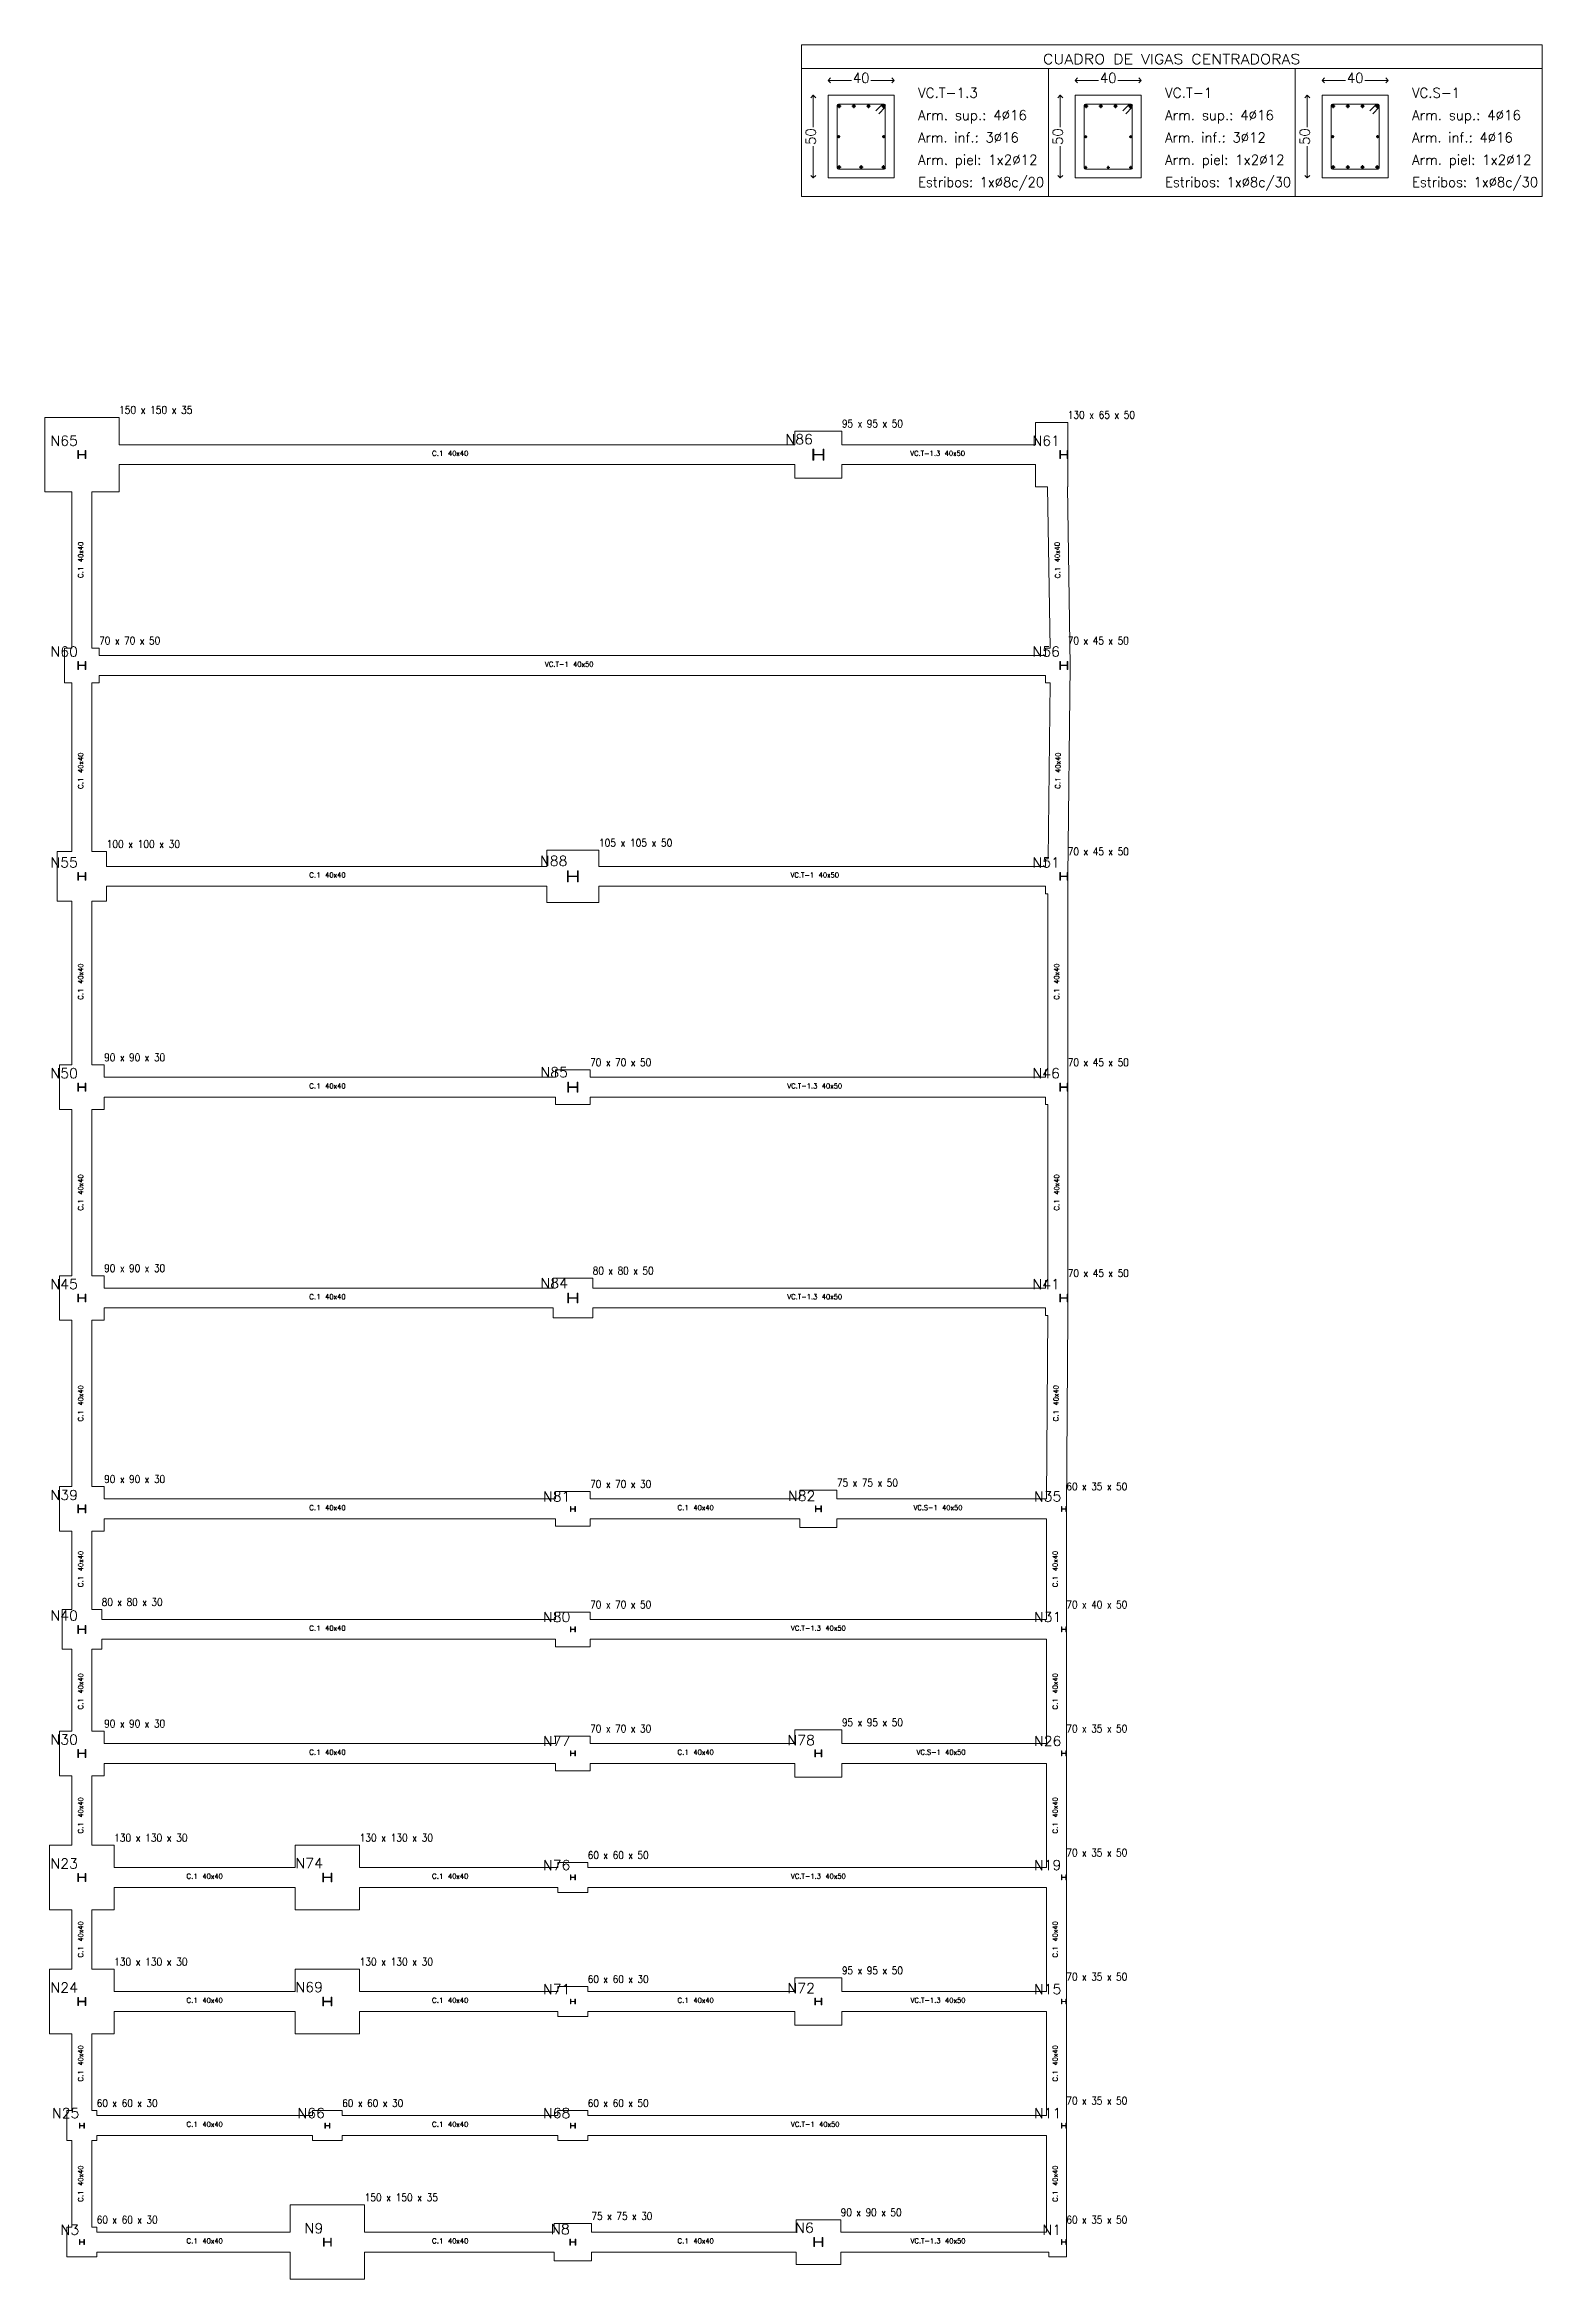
# Model space of a CAD drawing. Header units: millimetres. Extents: x -252 to 259, y -4 to 137.
# Drawn here: x -231.93 to -201.73, y 84.62 to 129.66 of the extents above; entities that cross this region are included whole.
import ezdxf
from ezdxf.enums import TextEntityAlignment as Align

# ---------------------------------------------------------------- set-up
doc = ezdxf.new("R2010")
doc.units = ezdxf.units.MM
for name, color, linetype, lineweight in [('CIM_CUAD_VIG_CEN', 1, 'Continuous', 9), ('PILAR_MET', 4, 'Continuous', 9), ('VGC_BARRAS', 1, 'Continuous', 0), ('VGC_CONTORNO', 3, 'Continuous', 0), ('VGC_COTAS', 2, 'Continuous', 0), ('VGC_ESTRIBOS', 1, 'Continuous', 0), ('VGC_TEXTOS', 2, 'Continuous', 0), ('VIG_CONTORNO', 5, 'Continuous', 9), ('VIG_REF_Y_DIM', 3, 'Continuous', 0), ('ZAP_CONTORNO', 6, 'Continuous', 9), ('ZAP_DIMENSION', 7, 'Continuous', 9)]:
    doc.layers.add(name, color=color, linetype=linetype, lineweight=lineweight)
doc.styles.add('CYPETXT', font='romans__.ttf', dxfattribs={"height": 0.2})

msp = doc.modelspace()

# ---------------------------------------------------------------- texts
at = {"layer": 'CIM_CUAD_VIG_CEN', "style": 'CYPETXT', "width": 0.998124}
msp.add_text('CUADRO DE VIGAS CENTRADORAS', height=0.2, dxfattribs=at).set_placement((-211.803, 129.269), (-206.61, 129.269), align=Align.FIT)
at = {"layer": 'PILAR_MET', "style": 'CYPETXT'}
for s, width, p, p2 in [('N65', 0.924861, (-231.812, 121.577), (-231.26, 121.577)), ('N86', 0.924861, (-216.992, 121.607), (-216.44, 121.607)), ('N61', 0.924861, (-212.012, 121.577), (-211.46, 121.577)), ('N60', 0.924861, (-231.812, 117.327), (-231.26, 117.327)), ('N56', 0.924861, (-212.012, 117.327), (-211.46, 117.327)), ('N55', 0.924861, (-231.812, 113.077), (-231.26, 113.077)), ('N88', 0.924861, (-221.942, 113.107), (-221.39, 113.107)), ('N51', 0.924861, (-212.012, 113.077), (-211.46, 113.077)), ('N50', 0.924861, (-231.812, 108.827), (-231.26, 108.827)), ('N85', 0.924861, (-221.932, 108.847), (-221.38, 108.847)), ('N46', 0.924861, (-212.012, 108.827), (-211.46, 108.827)), ('N45', 0.924861, (-231.812, 104.577), (-231.26, 104.577)), ('N84', 0.924861, (-221.932, 104.597), (-221.38, 104.597)), ('N41', 0.924861, (-212.012, 104.577), (-211.46, 104.577)), ('N39', 0.924861, (-231.812, 100.327), (-231.26, 100.327)), ('N81', 0.924861, (-221.882, 100.297), (-221.33, 100.297)), ('N82', 0.924861, (-216.942, 100.307), (-216.39, 100.307)), ('N35', 0.924861, (-211.982, 100.297), (-211.43, 100.297)), ('N40', 0.924861, (-231.812, 97.897), (-231.26, 97.897)), ('N80', 0.924861, (-221.882, 97.867), (-221.33, 97.867)), ('N31', 0.924861, (-211.982, 97.867), (-211.43, 97.867)), ('N30', 0.924861, (-231.812, 95.397), (-231.26, 95.397)), ('N77', 0.924861, (-221.882, 95.367), (-221.33, 95.367)), ('N78', 0.924861, (-216.952, 95.387), (-216.4, 95.387)), ('N26', 0.924861, (-211.982, 95.367), (-211.43, 95.367)), ('N23', 0.924861, (-231.812, 92.897), (-231.26, 92.897)), ('N74', 0.924861, (-226.872, 92.907), (-226.32, 92.907)), ('N76', 0.924861, (-221.882, 92.867), (-221.33, 92.867)), ('N19', 0.924861, (-211.982, 92.867), (-211.43, 92.867)), ('N24', 0.924861, (-231.812, 90.397), (-231.26, 90.397)), ('N69', 0.924861, (-226.872, 90.407), (-226.32, 90.407)), ('N71', 0.924861, (-221.882, 90.367), (-221.33, 90.367)), ('N72', 0.924861, (-216.952, 90.387), (-216.4, 90.387)), ('N15', 0.924861, (-211.982, 90.367), (-211.43, 90.367)), ('N25', 0.924861, (-231.782, 87.867), (-231.23, 87.867)), ('N66', 0.924861, (-226.832, 87.867), (-226.28, 87.867)), ('N68', 0.924861, (-221.882, 87.867), (-221.33, 87.867)), ('N11', 0.924861, (-211.982, 87.867), (-211.43, 87.867)), ('N3', 0.950013, (-231.614, 85.517), (-231.23, 85.517)), ('N9', 0.950013, (-226.694, 85.547), (-226.31, 85.547)), ('N8', 0.950013, (-221.724, 85.527), (-221.34, 85.527)), ('N6', 0.950013, (-216.804, 85.557), (-216.42, 85.557)), ('N1', 0.950013, (-211.814, 85.517), (-211.43, 85.517))]:
    msp.add_text(s, height=0.2, dxfattribs=dict(at, width=width)).set_placement(p, p2, align=Align.FIT)
at = {"layer": 'VGC_COTAS', "style": 'CYPETXT', "width": 0.872087}
for p, p2 in [((-215.634, 128.889), (-215.298, 128.889)), ((-210.654, 128.889), (-210.318, 128.889)), ((-205.674, 128.889), (-205.338, 128.889))]:
    msp.add_text('40', height=0.2, dxfattribs=at).set_placement(p, p2, align=Align.FIT)
for p, p2 in [((-216.383, 127.638), (-216.383, 127.974)), ((-211.403, 127.638), (-211.403, 127.974)), ((-206.423, 127.638), (-206.423, 127.974))]:
    msp.add_text('50', height=0.2, rotation=90, dxfattribs=at).set_placement(p, p2, align=Align.FIT)
at = {"layer": 'VGC_TEXTOS', "style": 'CYPETXT'}
for s, width, p, p2 in [('VC.T-1.3', 0.861267, (-214.32, 128.589), (-213.114, 128.589)), ('VC.T-1', 0.860182, (-209.34, 128.589), (-208.386, 128.589)), ('VC.S-1', 0.845071, (-204.36, 128.589), (-203.391, 128.589)), ('Arm. sup.: 4%%c16', 0.851284, (-214.32, 128.139), (-212.124, 128.139)), ('Arm. sup.: 4%%c16', 0.851284, (-209.34, 128.139), (-207.144, 128.139)), ('Arm. sup.: 4%%c16', 0.851284, (-204.36, 128.139), (-202.164, 128.139)), ('Arm. inf.: 3%%c16', 0.836178, (-214.32, 127.689), (-212.289, 127.689)), ('Arm. inf.: 3%%c12', 0.836178, (-209.34, 127.689), (-207.309, 127.689)), ('Arm. inf.: 4%%c16', 0.836178, (-204.36, 127.689), (-202.329, 127.689)), ('Arm. piel: 1x2%%c12', 0.85319, (-214.32, 127.239), (-211.911, 127.239)), ('Estribos: 1x%%c8c/20', 0.845075, (-214.32, 126.789), (-211.779, 126.789)), ('Arm. piel: 1x2%%c12', 0.85319, (-209.34, 127.239), (-206.931, 127.239)), ('Estribos: 1x%%c8c/30', 0.845075, (-209.34, 126.789), (-206.799, 126.789)), ('Arm. piel: 1x2%%c12', 0.85319, (-204.36, 127.239), (-201.951, 127.239)), ('Estribos: 1x%%c8c/30', 0.845075, (-204.36, 126.789), (-201.819, 126.789))]:
    msp.add_text(s, height=0.2, dxfattribs=dict(at, width=width)).set_placement(p, p2, align=Align.FIT)
at = {"layer": 'VIG_REF_Y_DIM', "style": 'CYPETXT'}
for s, width, p, p2 in [('C.1', 0.881336, (-224.122, 121.372), (-223.888, 121.372)), ('40x40', 0.875979, (-223.798, 121.372), (-223.388, 121.372)), ('VC.T-1.3', 0.861267, (-214.476, 121.372), (-213.873, 121.372)), ('40x50', 0.875979, (-213.783, 121.372), (-213.374, 121.372)), ('VC.T-1', 0.860182, (-221.841, 117.122), (-221.364, 117.122)), ('40x50', 0.875979, (-221.274, 117.122), (-220.864, 117.122)), ('C.1', 0.881336, (-226.597, 112.872), (-226.363, 112.872)), ('40x40', 0.875979, (-226.273, 112.872), (-225.863, 112.872)), ('VC.T-1', 0.860182, (-216.891, 112.872), (-216.414, 112.872)), ('40x50', 0.875979, (-216.324, 112.872), (-215.914, 112.872)), ('C.1', 0.881336, (-226.597, 108.622), (-226.363, 108.622)), ('40x40', 0.875979, (-226.273, 108.622), (-225.863, 108.622)), ('VC.T-1.3', 0.861267, (-216.954, 108.622), (-216.351, 108.622)), ('40x50', 0.875979, (-216.261, 108.622), (-215.851, 108.622)), ('C.1', 0.881336, (-226.597, 104.372), (-226.363, 104.372)), ('40x40', 0.875979, (-226.273, 104.372), (-225.863, 104.372)), ('VC.T-1.3', 0.861267, (-216.954, 104.372), (-216.351, 104.372)), ('40x50', 0.875979, (-216.261, 104.372), (-215.851, 104.372)), ('C.1', 0.881336, (-226.597, 100.122), (-226.363, 100.122)), ('40x40', 0.875979, (-226.273, 100.122), (-225.863, 100.122)), ('C.1', 0.881336, (-219.172, 100.122), (-218.938, 100.122)), ('40x40', 0.875979, (-218.848, 100.122), (-218.438, 100.122)), ('VC.S-1', 0.845071, (-214.409, 100.122), (-213.925, 100.122)), ('40x50', 0.875979, (-213.835, 100.122), (-213.425, 100.122)), ('C.1', 0.881336, (-226.597, 97.692), (-226.363, 97.692)), ('40x40', 0.875979, (-226.273, 97.692), (-225.863, 97.692)), ('VC.T-1.3', 0.861267, (-216.881, 97.692), (-216.278, 97.692)), ('40x50', 0.875979, (-216.188, 97.692), (-215.779, 97.692)), ('C.1', 0.881336, (-226.597, 95.192), (-226.363, 95.192)), ('40x40', 0.875979, (-226.273, 95.192), (-225.863, 95.192)), ('C.1', 0.881336, (-219.172, 95.192), (-218.938, 95.192)), ('40x40', 0.875979, (-218.848, 95.192), (-218.438, 95.192)), ('VC.S-1', 0.845071, (-214.347, 95.192), (-213.862, 95.192)), ('40x50', 0.875979, (-213.772, 95.192), (-213.363, 95.192)), ('C.1', 0.881336, (-229.072, 92.692), (-228.838, 92.692)), ('40x40', 0.875979, (-228.748, 92.692), (-228.338, 92.692)), ('C.1', 0.881336, (-224.122, 92.692), (-223.888, 92.692)), ('40x40', 0.875979, (-223.798, 92.692), (-223.388, 92.692)), ('VC.T-1.3', 0.861267, (-216.881, 92.692), (-216.278, 92.692)), ('40x50', 0.875979, (-216.188, 92.692), (-215.779, 92.692)), ('C.1', 0.881336, (-229.072, 90.192), (-228.838, 90.192)), ('40x40', 0.875979, (-228.748, 90.192), (-228.338, 90.192)), ('C.1', 0.881336, (-224.122, 90.192), (-223.888, 90.192)), ('40x40', 0.875979, (-223.798, 90.192), (-223.388, 90.192)), ('C.1', 0.881336, (-219.172, 90.192), (-218.938, 90.192)), ('40x40', 0.875979, (-218.848, 90.192), (-218.438, 90.192)), ('VC.T-1.3', 0.861267, (-214.469, 90.192), (-213.866, 90.192)), ('40x50', 0.875979, (-213.776, 90.192), (-213.366, 90.192)), ('C.1', 0.881336, (-229.072, 87.692), (-228.838, 87.692)), ('40x40', 0.875979, (-228.748, 87.692), (-228.338, 87.692)), ('C.1', 0.881336, (-224.122, 87.692), (-223.888, 87.692)), ('40x40', 0.875979, (-223.798, 87.692), (-223.388, 87.692)), ('VC.T-1', 0.860182, (-216.881, 87.692), (-216.404, 87.692)), ('40x50', 0.875979, (-216.314, 87.692), (-215.904, 87.692)), ('C.1', 0.881336, (-229.072, 85.342), (-228.838, 85.342)), ('40x40', 0.875979, (-228.748, 85.342), (-228.338, 85.342)), ('C.1', 0.881336, (-224.122, 85.342), (-223.888, 85.342)), ('40x40', 0.875979, (-223.798, 85.342), (-223.388, 85.342)), ('C.1', 0.881336, (-219.172, 85.342), (-218.938, 85.342)), ('40x40', 0.875979, (-218.848, 85.342), (-218.438, 85.342)), ('VC.T-1.3', 0.861267, (-214.469, 85.342), (-213.866, 85.342)), ('40x50', 0.875979, (-213.776, 85.342), (-213.366, 85.342))]:
    msp.add_text(s, height=0.1, dxfattribs=dict(at, width=width)).set_placement(p, p2, align=Align.FIT)
for s, rotation, width, p, p2 in [('40x40', 90, 0.875979, (-231.155, 119.23), (-231.155, 119.639)), ('40x40', 90.9443, 0.875979, (-211.459, 119.227), (-211.466, 119.636)), ('C.1', 90, 0.881336, (-231.155, 118.906), (-231.155, 119.14)), ('C.1', 90.9443, 0.881336, (-211.454, 118.903), (-211.458, 119.137)), ('40x40', 90, 0.875979, (-231.155, 114.98), (-231.155, 115.389)), ('40x40', 89.3268, 0.875979, (-211.45, 114.982), (-211.445, 115.391)), ('C.1', 90, 0.881336, (-231.155, 114.656), (-231.155, 114.89)), ('C.1', 89.3268, 0.881336, (-211.454, 114.658), (-211.451, 114.892)), ('40x40', 90, 0.875979, (-231.155, 110.73), (-231.155, 111.139)), ('40x40', 90, 0.875979, (-211.475, 110.73), (-211.475, 111.139)), ('C.1', 90, 0.881336, (-231.155, 110.406), (-231.155, 110.64)), ('C.1', 90, 0.881336, (-211.475, 110.406), (-211.475, 110.64)), ('40x40', 90, 0.875979, (-231.155, 106.48), (-231.155, 106.889)), ('40x40', 90, 0.875979, (-211.475, 106.48), (-211.475, 106.889)), ('C.1', 90, 0.881336, (-231.155, 106.156), (-231.155, 106.39)), ('C.1', 90, 0.881336, (-211.475, 106.156), (-211.475, 106.39)), ('40x40', 90, 0.875979, (-231.155, 102.23), (-231.155, 102.639)), ('40x40', 89.5961, 0.875979, (-211.49, 102.231), (-211.487, 102.64)), ('C.1', 90, 0.881336, (-231.155, 101.906), (-231.155, 102.14)), ('C.1', 89.5961, 0.881336, (-211.492, 101.907), (-211.491, 102.141)), ('40x40', 90, 0.875979, (-231.155, 98.89), (-231.155, 99.299)), ('40x40', 90, 0.875979, (-211.505, 98.89), (-211.505, 99.299)), ('C.1', 90, 0.881336, (-231.155, 98.566), (-231.155, 98.8)), ('C.1', 90, 0.881336, (-211.505, 98.566), (-211.505, 98.8)), ('40x40', 90, 0.875979, (-231.155, 96.425), (-231.155, 96.834)), ('40x40', 90, 0.875979, (-211.505, 96.425), (-211.505, 96.834)), ('C.1', 90, 0.881336, (-231.155, 96.101), (-231.155, 96.335)), ('C.1', 90, 0.881336, (-211.505, 96.101), (-211.505, 96.335)), ('40x40', 90, 0.875979, (-231.155, 93.925), (-231.155, 94.334)), ('40x40', 90, 0.875979, (-211.505, 93.925), (-211.505, 94.334)), ('C.1', 90, 0.881336, (-231.155, 93.601), (-231.155, 93.835)), ('C.1', 90, 0.881336, (-211.505, 93.601), (-211.505, 93.835)), ('40x40', 90, 0.875979, (-231.155, 91.425), (-231.155, 91.834)), ('40x40', 90, 0.875979, (-211.505, 91.425), (-211.505, 91.834)), ('C.1', 90, 0.881336, (-231.155, 91.101), (-231.155, 91.335)), ('C.1', 90, 0.881336, (-211.505, 91.101), (-211.505, 91.335)), ('40x40', 90, 0.875979, (-231.155, 88.925), (-231.155, 89.334)), ('40x40', 90, 0.875979, (-211.505, 88.925), (-211.505, 89.334)), ('C.1', 90, 0.881336, (-231.155, 88.601), (-231.155, 88.835)), ('C.1', 90, 0.881336, (-211.505, 88.601), (-211.505, 88.835)), ('40x40', 90, 0.875979, (-231.155, 86.5), (-231.155, 86.909)), ('40x40', 90, 0.875979, (-211.505, 86.5), (-211.505, 86.909)), ('C.1', 90, 0.881336, (-231.155, 86.176), (-231.155, 86.41)), ('C.1', 90, 0.881336, (-211.505, 86.176), (-211.505, 86.41))]:
    msp.add_text(s, height=0.1, rotation=rotation, dxfattribs=dict(at, width=width)).set_placement(p, p2, align=Align.FIT)
at = {"layer": 'ZAP_DIMENSION', "style": 'CYPETXT'}
for s, width, p, p2 in [('150 x 150 x 35', 0.721007, (-230.43, 122.221), (-228.949, 122.221)), ('95 x 95 x 50', 0.698808, (-215.855, 121.946), (-214.626, 121.946)), ('130 x 65 x 50', 0.710768, (-211.3, 122.121), (-209.945, 122.121)), ('70 x 70 x 50', 0.698808, (-230.83, 117.571), (-229.601, 117.571)), ('70 x 45 x 50', 0.698808, (-211.3, 117.571), (-210.071, 117.571)), ('100 x 100 x 30', 0.721007, (-230.68, 113.471), (-229.199, 113.471)), ('105 x 105 x 50', 0.721007, (-220.755, 113.496), (-219.274, 113.496)), ('70 x 45 x 50', 0.698808, (-211.3, 113.321), (-210.071, 113.321)), ('90 x 90 x 30', 0.698808, (-230.73, 109.171), (-229.501, 109.171)), ('70 x 70 x 50', 0.698808, (-220.93, 109.071), (-219.701, 109.071)), ('70 x 45 x 50', 0.698808, (-211.3, 109.071), (-210.071, 109.071)), ('90 x 90 x 30', 0.698808, (-230.73, 104.921), (-229.501, 104.921)), ('80 x 80 x 50', 0.698808, (-220.88, 104.871), (-219.651, 104.871)), ('70 x 45 x 50', 0.698808, (-211.3, 104.821), (-210.071, 104.821)), ('90 x 90 x 30', 0.698808, (-230.73, 100.671), (-229.501, 100.671)), ('70 x 70 x 30', 0.698808, (-220.93, 100.571), (-219.701, 100.571)), ('75 x 75 x 50', 0.698808, (-215.955, 100.596), (-214.726, 100.596)), ('60 x 35 x 50', 0.698808, (-211.33, 100.521), (-210.101, 100.521)), ('80 x 80 x 30', 0.698808, (-230.78, 98.191), (-229.551, 98.191)), ('70 x 70 x 50', 0.698808, (-220.93, 98.141), (-219.701, 98.141)), ('70 x 40 x 50', 0.698808, (-211.33, 98.141), (-210.101, 98.141)), ('90 x 90 x 30', 0.698808, (-230.73, 95.741), (-229.501, 95.741)), ('70 x 70 x 30', 0.698808, (-220.93, 95.641), (-219.701, 95.641)), ('95 x 95 x 50', 0.698808, (-215.855, 95.766), (-214.626, 95.766)), ('70 x 35 x 50', 0.698808, (-211.33, 95.641), (-210.101, 95.641)), ('130 x 130 x 30', 0.721007, (-230.53, 93.441), (-229.049, 93.441)), ('130 x 130 x 30', 0.721007, (-225.58, 93.441), (-224.099, 93.441)), ('60 x 60 x 50', 0.698808, (-220.98, 93.091), (-219.751, 93.091)), ('70 x 35 x 50', 0.698808, (-211.33, 93.141), (-210.101, 93.141)), ('130 x 130 x 30', 0.721007, (-230.53, 90.941), (-229.049, 90.941)), ('130 x 130 x 30', 0.721007, (-225.58, 90.941), (-224.099, 90.941)), ('60 x 60 x 30', 0.698808, (-220.98, 90.591), (-219.751, 90.591)), ('95 x 95 x 50', 0.698808, (-215.855, 90.766), (-214.626, 90.766)), ('70 x 35 x 50', 0.698808, (-211.33, 90.641), (-210.101, 90.641)), ('70 x 35 x 50', 0.698808, (-211.33, 88.141), (-210.101, 88.141)), ('60 x 60 x 30', 0.698808, (-230.88, 88.091), (-229.651, 88.091)), ('60 x 60 x 30', 0.698808, (-225.93, 88.091), (-224.701, 88.091)), ('60 x 60 x 50', 0.698808, (-220.98, 88.091), (-219.751, 88.091)), ('150 x 150 x 35', 0.721007, (-225.48, 86.191), (-223.999, 86.191)), ('90 x 90 x 50', 0.698808, (-215.88, 85.891), (-214.651, 85.891)), ('60 x 60 x 30', 0.698808, (-230.88, 85.741), (-229.651, 85.741)), ('75 x 75 x 30', 0.698808, (-220.905, 85.816), (-219.676, 85.816)), ('60 x 35 x 50', 0.698808, (-211.33, 85.741), (-210.101, 85.741))]:
    msp.add_text(s, height=0.15333, dxfattribs=dict(at, width=width)).set_placement(p, p2, align=Align.FIT)

# ---------------------------------------------------------------- hatches: boundary and pattern name
at = {"layer": 'VGC_BARRAS'}
h = msp.add_hatch(color=256, dxfattribs=at)
edge = h.paths.add_edge_path(flags=0)
edge.add_arc((-215.913, 128.419), 0.0267, 0, 360)
h = msp.add_hatch(color=256, dxfattribs=at)
edge = h.paths.add_edge_path(flags=0)
edge.add_arc((-215.615, 128.419), 0.0267, 0, 360)
h = msp.add_hatch(color=256, dxfattribs=at)
edge = h.paths.add_edge_path(flags=0)
edge.add_arc((-215.317, 128.419), 0.0267, 0, 360)
h = msp.add_hatch(color=256, dxfattribs=at)
edge = h.paths.add_edge_path(flags=0)
edge.add_arc((-215.02, 128.419), 0.0267, 0, 360)
h = msp.add_hatch(color=256, dxfattribs=at)
edge = h.paths.add_edge_path(flags=0)
edge.add_arc((-210.933, 128.419), 0.0267, 0, 360)
h = msp.add_hatch(color=256, dxfattribs=at)
edge = h.paths.add_edge_path(flags=0)
edge.add_arc((-210.635, 128.419), 0.0267, 0, 360)
h = msp.add_hatch(color=256, dxfattribs=at)
edge = h.paths.add_edge_path(flags=0)
edge.add_arc((-210.337, 128.419), 0.0267, 0, 360)
h = msp.add_hatch(color=256, dxfattribs=at)
edge = h.paths.add_edge_path(flags=0)
edge.add_arc((-210.04, 128.419), 0.0267, 0, 360)
h = msp.add_hatch(color=256, dxfattribs=at)
edge = h.paths.add_edge_path(flags=0)
edge.add_arc((-205.953, 128.419), 0.0267, 0, 360)
h = msp.add_hatch(color=256, dxfattribs=at)
edge = h.paths.add_edge_path(flags=0)
edge.add_arc((-205.655, 128.419), 0.0267, 0, 360)
h = msp.add_hatch(color=256, dxfattribs=at)
edge = h.paths.add_edge_path(flags=0)
edge.add_arc((-205.357, 128.419), 0.0267, 0, 360)
h = msp.add_hatch(color=256, dxfattribs=at)
edge = h.paths.add_edge_path(flags=0)
edge.add_arc((-205.06, 128.419), 0.0267, 0, 360)
h = msp.add_hatch(color=256, dxfattribs=at)
edge = h.paths.add_edge_path(flags=0)
edge.add_arc((-215.92, 127.806), 0.02, 0, 360)
h = msp.add_hatch(color=256, dxfattribs=at)
edge = h.paths.add_edge_path(flags=0)
edge.add_arc((-215.013, 127.806), 0.02, 0, 360)
h = msp.add_hatch(color=256, dxfattribs=at)
edge = h.paths.add_edge_path(flags=0)
edge.add_arc((-210.94, 127.803), 0.02, 0, 360)
h = msp.add_hatch(color=256, dxfattribs=at)
edge = h.paths.add_edge_path(flags=0)
edge.add_arc((-210.033, 127.803), 0.02, 0, 360)
h = msp.add_hatch(color=256, dxfattribs=at)
edge = h.paths.add_edge_path(flags=0)
edge.add_arc((-205.96, 127.806), 0.02, 0, 360)
h = msp.add_hatch(color=256, dxfattribs=at)
edge = h.paths.add_edge_path(flags=0)
edge.add_arc((-205.053, 127.806), 0.02, 0, 360)
h = msp.add_hatch(color=256, dxfattribs=at)
edge = h.paths.add_edge_path(flags=0)
edge.add_arc((-215.913, 127.193), 0.0267, 0, 360)
h = msp.add_hatch(color=256, dxfattribs=at)
edge = h.paths.add_edge_path(flags=0)
edge.add_arc((-215.466, 127.193), 0.0267, 0, 360)
h = msp.add_hatch(color=256, dxfattribs=at)
edge = h.paths.add_edge_path(flags=0)
edge.add_arc((-215.02, 127.193), 0.0267, 0, 360)
h = msp.add_hatch(color=256, dxfattribs=at)
edge = h.paths.add_edge_path(flags=0)
edge.add_arc((-210.94, 127.186), 0.02, 0, 360)
h = msp.add_hatch(color=256, dxfattribs=at)
edge = h.paths.add_edge_path(flags=0)
edge.add_arc((-210.486, 127.186), 0.02, 0, 360)
h = msp.add_hatch(color=256, dxfattribs=at)
edge = h.paths.add_edge_path(flags=0)
edge.add_arc((-210.033, 127.186), 0.02, 0, 360)
h = msp.add_hatch(color=256, dxfattribs=at)
edge = h.paths.add_edge_path(flags=0)
edge.add_arc((-205.953, 127.193), 0.0267, 0, 360)
h = msp.add_hatch(color=256, dxfattribs=at)
edge = h.paths.add_edge_path(flags=0)
edge.add_arc((-205.655, 127.193), 0.0267, 0, 360)
h = msp.add_hatch(color=256, dxfattribs=at)
edge = h.paths.add_edge_path(flags=0)
edge.add_arc((-205.357, 127.193), 0.0267, 0, 360)
h = msp.add_hatch(color=256, dxfattribs=at)
edge = h.paths.add_edge_path(flags=0)
edge.add_arc((-205.06, 127.193), 0.0267, 0, 360)

# ---------------------------------------------------------------- linework, layer by layer
at = {"layer": 'PILAR_MET'}
for points in [[(-231.1, 121.317), (-231.1, 121.477), (-231.113, 121.477), (-231.113, 121.401), (-231.247, 121.401), (-231.247, 121.477), (-231.26, 121.477), (-231.26, 121.317), (-231.247, 121.317), (-231.247, 121.393), (-231.113, 121.393), (-231.113, 121.317), (-231.1, 121.317)], [(-216.22, 121.287), (-216.22, 121.507), (-216.236, 121.507), (-216.236, 121.402), (-216.424, 121.402), (-216.424, 121.507), (-216.44, 121.507), (-216.44, 121.287), (-216.424, 121.287), (-216.424, 121.393), (-216.236, 121.393), (-216.236, 121.287), (-216.22, 121.287)], [(-211.3, 121.317), (-211.3, 121.477), (-211.313, 121.477), (-211.313, 121.401), (-211.447, 121.401), (-211.447, 121.477), (-211.46, 121.477), (-211.46, 121.317), (-211.447, 121.317), (-211.447, 121.393), (-211.313, 121.393), (-211.313, 121.317), (-211.3, 121.317)], [(-231.1, 117.067), (-231.1, 117.227), (-231.113, 117.227), (-231.113, 117.151), (-231.247, 117.151), (-231.247, 117.227), (-231.26, 117.227), (-231.26, 117.067), (-231.247, 117.067), (-231.247, 117.143), (-231.113, 117.143), (-231.113, 117.067), (-231.1, 117.067)], [(-211.3, 117.067), (-211.3, 117.227), (-211.313, 117.227), (-211.313, 117.151), (-211.447, 117.151), (-211.447, 117.227), (-211.46, 117.227), (-211.46, 117.067), (-211.447, 117.067), (-211.447, 117.143), (-211.313, 117.143), (-211.313, 117.067), (-211.3, 117.067)], [(-231.1, 112.817), (-231.1, 112.977), (-231.113, 112.977), (-231.113, 112.901), (-231.247, 112.901), (-231.247, 112.977), (-231.26, 112.977), (-231.26, 112.817), (-231.247, 112.817), (-231.247, 112.893), (-231.113, 112.893), (-231.113, 112.817), (-231.1, 112.817)], [(-221.17, 112.787), (-221.17, 113.007), (-221.186, 113.007), (-221.186, 112.902), (-221.374, 112.902), (-221.374, 113.007), (-221.39, 113.007), (-221.39, 112.787), (-221.374, 112.787), (-221.374, 112.893), (-221.186, 112.893), (-221.186, 112.787), (-221.17, 112.787)], [(-211.3, 112.817), (-211.3, 112.977), (-211.313, 112.977), (-211.313, 112.901), (-211.447, 112.901), (-211.447, 112.977), (-211.46, 112.977), (-211.46, 112.817), (-211.447, 112.817), (-211.447, 112.893), (-211.313, 112.893), (-211.313, 112.817), (-211.3, 112.817)], [(-231.1, 108.567), (-231.1, 108.727), (-231.113, 108.727), (-231.113, 108.651), (-231.247, 108.651), (-231.247, 108.727), (-231.26, 108.727), (-231.26, 108.567), (-231.247, 108.567), (-231.247, 108.643), (-231.113, 108.643), (-231.113, 108.567), (-231.1, 108.567)], [(-221.18, 108.547), (-221.18, 108.747), (-221.195, 108.747), (-221.195, 108.652), (-221.365, 108.652), (-221.365, 108.747), (-221.38, 108.747), (-221.38, 108.547), (-221.365, 108.547), (-221.365, 108.643), (-221.195, 108.643), (-221.195, 108.547), (-221.18, 108.547)], [(-211.3, 108.567), (-211.3, 108.727), (-211.313, 108.727), (-211.313, 108.651), (-211.447, 108.651), (-211.447, 108.727), (-211.46, 108.727), (-211.46, 108.567), (-211.447, 108.567), (-211.447, 108.643), (-211.313, 108.643), (-211.313, 108.567), (-211.3, 108.567)], [(-231.1, 104.317), (-231.1, 104.477), (-231.113, 104.477), (-231.113, 104.401), (-231.247, 104.401), (-231.247, 104.477), (-231.26, 104.477), (-231.26, 104.317), (-231.247, 104.317), (-231.247, 104.393), (-231.113, 104.393), (-231.113, 104.317), (-231.1, 104.317)], [(-221.18, 104.297), (-221.18, 104.497), (-221.195, 104.497), (-221.195, 104.402), (-221.365, 104.402), (-221.365, 104.497), (-221.38, 104.497), (-221.38, 104.297), (-221.365, 104.297), (-221.365, 104.393), (-221.195, 104.393), (-221.195, 104.297), (-221.18, 104.297)], [(-211.3, 104.317), (-211.3, 104.477), (-211.313, 104.477), (-211.313, 104.401), (-211.447, 104.401), (-211.447, 104.477), (-211.46, 104.477), (-211.46, 104.317), (-211.447, 104.317), (-211.447, 104.393), (-211.313, 104.393), (-211.313, 104.317), (-211.3, 104.317)], [(-231.1, 100.067), (-231.1, 100.227), (-231.113, 100.227), (-231.113, 100.151), (-231.247, 100.151), (-231.247, 100.227), (-231.26, 100.227), (-231.26, 100.067), (-231.247, 100.067), (-231.247, 100.143), (-231.113, 100.143), (-231.113, 100.067), (-231.1, 100.067)], [(-221.23, 100.097), (-221.23, 100.197), (-221.24, 100.197), (-221.24, 100.15), (-221.32, 100.15), (-221.32, 100.197), (-221.33, 100.197), (-221.33, 100.097), (-221.32, 100.097), (-221.32, 100.144), (-221.24, 100.144), (-221.24, 100.097), (-221.23, 100.097)], [(-216.27, 100.087), (-216.27, 100.207), (-216.281, 100.207), (-216.281, 100.151), (-216.379, 100.151), (-216.379, 100.207), (-216.39, 100.207), (-216.39, 100.087), (-216.379, 100.087), (-216.379, 100.144), (-216.281, 100.144), (-216.281, 100.087), (-216.27, 100.087)], [(-211.33, 100.097), (-211.33, 100.197), (-211.34, 100.197), (-211.34, 100.15), (-211.42, 100.15), (-211.42, 100.197), (-211.43, 100.197), (-211.43, 100.097), (-211.42, 100.097), (-211.42, 100.144), (-211.34, 100.144), (-211.34, 100.097), (-211.33, 100.097)], [(-231.1, 97.637), (-231.1, 97.797), (-231.113, 97.797), (-231.113, 97.721), (-231.247, 97.721), (-231.247, 97.797), (-231.26, 97.797), (-231.26, 97.637), (-231.247, 97.637), (-231.247, 97.713), (-231.113, 97.713), (-231.113, 97.637), (-231.1, 97.637)], [(-221.23, 97.667), (-221.23, 97.767), (-221.24, 97.767), (-221.24, 97.72), (-221.32, 97.72), (-221.32, 97.767), (-221.33, 97.767), (-221.33, 97.667), (-221.32, 97.667), (-221.32, 97.714), (-221.24, 97.714), (-221.24, 97.667), (-221.23, 97.667)], [(-211.33, 97.667), (-211.33, 97.767), (-211.34, 97.767), (-211.34, 97.72), (-211.42, 97.72), (-211.42, 97.767), (-211.43, 97.767), (-211.43, 97.667), (-211.42, 97.667), (-211.42, 97.714), (-211.34, 97.714), (-211.34, 97.667), (-211.33, 97.667)], [(-231.1, 95.137), (-231.1, 95.297), (-231.113, 95.297), (-231.113, 95.221), (-231.247, 95.221), (-231.247, 95.297), (-231.26, 95.297), (-231.26, 95.137), (-231.247, 95.137), (-231.247, 95.213), (-231.113, 95.213), (-231.113, 95.137), (-231.1, 95.137)], [(-221.23, 95.167), (-221.23, 95.267), (-221.24, 95.267), (-221.24, 95.22), (-221.32, 95.22), (-221.32, 95.267), (-221.33, 95.267), (-221.33, 95.167), (-221.32, 95.167), (-221.32, 95.214), (-221.24, 95.214), (-221.24, 95.167), (-221.23, 95.167)], [(-216.26, 95.147), (-216.26, 95.287), (-216.272, 95.287), (-216.272, 95.221), (-216.388, 95.221), (-216.388, 95.287), (-216.4, 95.287), (-216.4, 95.147), (-216.388, 95.147), (-216.388, 95.214), (-216.272, 95.214), (-216.272, 95.147), (-216.26, 95.147)], [(-211.33, 95.167), (-211.33, 95.267), (-211.34, 95.267), (-211.34, 95.22), (-211.42, 95.22), (-211.42, 95.267), (-211.43, 95.267), (-211.43, 95.167), (-211.42, 95.167), (-211.42, 95.214), (-211.34, 95.214), (-211.34, 95.167), (-211.33, 95.167)], [(-231.1, 92.637), (-231.1, 92.797), (-231.113, 92.797), (-231.113, 92.721), (-231.247, 92.721), (-231.247, 92.797), (-231.26, 92.797), (-231.26, 92.637), (-231.247, 92.637), (-231.247, 92.713), (-231.113, 92.713), (-231.113, 92.637), (-231.1, 92.637)], [(-226.14, 92.627), (-226.14, 92.807), (-226.154, 92.807), (-226.154, 92.722), (-226.306, 92.722), (-226.306, 92.807), (-226.32, 92.807), (-226.32, 92.627), (-226.306, 92.627), (-226.306, 92.713), (-226.154, 92.713), (-226.154, 92.627), (-226.14, 92.627)], [(-221.23, 92.667), (-221.23, 92.767), (-221.24, 92.767), (-221.24, 92.72), (-221.32, 92.72), (-221.32, 92.767), (-221.33, 92.767), (-221.33, 92.667), (-221.32, 92.667), (-221.32, 92.714), (-221.24, 92.714), (-221.24, 92.667), (-221.23, 92.667)], [(-211.33, 92.667), (-211.33, 92.767), (-211.34, 92.767), (-211.34, 92.72), (-211.42, 92.72), (-211.42, 92.767), (-211.43, 92.767), (-211.43, 92.667), (-211.42, 92.667), (-211.42, 92.714), (-211.34, 92.714), (-211.34, 92.667), (-211.33, 92.667)], [(-231.1, 90.137), (-231.1, 90.297), (-231.113, 90.297), (-231.113, 90.221), (-231.247, 90.221), (-231.247, 90.297), (-231.26, 90.297), (-231.26, 90.137), (-231.247, 90.137), (-231.247, 90.213), (-231.113, 90.213), (-231.113, 90.137), (-231.1, 90.137)], [(-226.14, 90.127), (-226.14, 90.307), (-226.154, 90.307), (-226.154, 90.222), (-226.306, 90.222), (-226.306, 90.307), (-226.32, 90.307), (-226.32, 90.127), (-226.306, 90.127), (-226.306, 90.213), (-226.154, 90.213), (-226.154, 90.127), (-226.14, 90.127)], [(-221.23, 90.167), (-221.23, 90.267), (-221.24, 90.267), (-221.24, 90.22), (-221.32, 90.22), (-221.32, 90.267), (-221.33, 90.267), (-221.33, 90.167), (-221.32, 90.167), (-221.32, 90.214), (-221.24, 90.214), (-221.24, 90.167), (-221.23, 90.167)], [(-216.26, 90.147), (-216.26, 90.287), (-216.272, 90.287), (-216.272, 90.221), (-216.388, 90.221), (-216.388, 90.287), (-216.4, 90.287), (-216.4, 90.147), (-216.388, 90.147), (-216.388, 90.214), (-216.272, 90.214), (-216.272, 90.147), (-216.26, 90.147)], [(-211.33, 90.167), (-211.33, 90.267), (-211.34, 90.267), (-211.34, 90.22), (-211.42, 90.22), (-211.42, 90.267), (-211.43, 90.267), (-211.43, 90.167), (-211.42, 90.167), (-211.42, 90.214), (-211.34, 90.214), (-211.34, 90.167), (-211.33, 90.167)], [(-231.13, 87.667), (-231.13, 87.767), (-231.14, 87.767), (-231.14, 87.72), (-231.22, 87.72), (-231.22, 87.767), (-231.23, 87.767), (-231.23, 87.667), (-231.22, 87.667), (-231.22, 87.714), (-231.14, 87.714), (-231.14, 87.667), (-231.13, 87.667)], [(-226.18, 87.667), (-226.18, 87.767), (-226.19, 87.767), (-226.19, 87.72), (-226.27, 87.72), (-226.27, 87.767), (-226.28, 87.767), (-226.28, 87.667), (-226.27, 87.667), (-226.27, 87.714), (-226.19, 87.714), (-226.19, 87.667), (-226.18, 87.667)], [(-221.23, 87.667), (-221.23, 87.767), (-221.24, 87.767), (-221.24, 87.72), (-221.32, 87.72), (-221.32, 87.767), (-221.33, 87.767), (-221.33, 87.667), (-221.32, 87.667), (-221.32, 87.714), (-221.24, 87.714), (-221.24, 87.667), (-221.23, 87.667)], [(-211.33, 87.667), (-211.33, 87.767), (-211.34, 87.767), (-211.34, 87.72), (-211.42, 87.72), (-211.42, 87.767), (-211.43, 87.767), (-211.43, 87.667), (-211.42, 87.667), (-211.42, 87.714), (-211.34, 87.714), (-211.34, 87.667), (-211.33, 87.667)], [(-231.13, 85.317), (-231.13, 85.417), (-231.14, 85.417), (-231.14, 85.37), (-231.22, 85.37), (-231.22, 85.417), (-231.23, 85.417), (-231.23, 85.317), (-231.22, 85.317), (-231.22, 85.364), (-231.14, 85.364), (-231.14, 85.317), (-231.13, 85.317)], [(-226.15, 85.287), (-226.15, 85.447), (-226.163, 85.447), (-226.163, 85.371), (-226.297, 85.371), (-226.297, 85.447), (-226.31, 85.447), (-226.31, 85.287), (-226.297, 85.287), (-226.297, 85.363), (-226.163, 85.363), (-226.163, 85.287), (-226.15, 85.287)], [(-221.22, 85.307), (-221.22, 85.427), (-221.231, 85.427), (-221.231, 85.371), (-221.329, 85.371), (-221.329, 85.427), (-221.34, 85.427), (-221.34, 85.307), (-221.329, 85.307), (-221.329, 85.364), (-221.231, 85.364), (-221.231, 85.307), (-221.22, 85.307)], [(-216.24, 85.277), (-216.24, 85.457), (-216.254, 85.457), (-216.254, 85.372), (-216.406, 85.372), (-216.406, 85.457), (-216.42, 85.457), (-216.42, 85.277), (-216.406, 85.277), (-216.406, 85.363), (-216.254, 85.363), (-216.254, 85.277), (-216.24, 85.277)], [(-211.33, 85.317), (-211.33, 85.417), (-211.34, 85.417), (-211.34, 85.37), (-211.42, 85.37), (-211.42, 85.417), (-211.43, 85.417), (-211.43, 85.317), (-211.42, 85.317), (-211.42, 85.364), (-211.34, 85.364), (-211.34, 85.317), (-211.33, 85.317)]]:
    msp.add_lwpolyline(points, close=True, dxfattribs=at)
at = {"layer": 'VGC_BARRAS'}
for p, q in [((-215.953, 128.419), (-215.873, 128.419)), ((-215.913, 128.459), (-215.913, 128.379)), ((-215.655, 128.419), (-215.575, 128.419)), ((-215.615, 128.459), (-215.615, 128.379)), ((-215.357, 128.419), (-215.277, 128.419)), ((-215.317, 128.459), (-215.317, 128.379)), ((-215.06, 128.419), (-214.98, 128.419)), ((-215.02, 128.459), (-215.02, 128.379)), ((-210.973, 128.419), (-210.893, 128.419)), ((-210.933, 128.459), (-210.933, 128.379)), ((-210.675, 128.419), (-210.595, 128.419)), ((-210.635, 128.459), (-210.635, 128.379)), ((-210.377, 128.419), (-210.297, 128.419)), ((-210.337, 128.459), (-210.337, 128.379)), ((-210.08, 128.419), (-210, 128.419)), ((-210.04, 128.459), (-210.04, 128.379)), ((-205.993, 128.419), (-205.913, 128.419)), ((-205.953, 128.459), (-205.953, 128.379)), ((-205.695, 128.419), (-205.615, 128.419)), ((-205.655, 128.459), (-205.655, 128.379)), ((-205.397, 128.419), (-205.317, 128.419)), ((-205.357, 128.459), (-205.357, 128.379)), ((-205.1, 128.419), (-205.02, 128.419)), ((-205.06, 128.459), (-205.06, 128.379)), ((-215.95, 127.806), (-215.89, 127.806)), ((-215.92, 127.836), (-215.92, 127.776)), ((-215.043, 127.806), (-214.983, 127.806)), ((-215.013, 127.836), (-215.013, 127.776)), ((-210.97, 127.803), (-210.91, 127.803)), ((-210.94, 127.833), (-210.94, 127.773)), ((-210.063, 127.803), (-210.003, 127.803)), ((-210.033, 127.833), (-210.033, 127.773)), ((-205.99, 127.806), (-205.93, 127.806)), ((-205.96, 127.836), (-205.96, 127.776)), ((-205.083, 127.806), (-205.023, 127.806)), ((-205.053, 127.836), (-205.053, 127.776)), ((-215.953, 127.193), (-215.873, 127.193)), ((-215.913, 127.233), (-215.913, 127.153)), ((-215.506, 127.193), (-215.426, 127.193)), ((-215.466, 127.233), (-215.466, 127.153)), ((-215.06, 127.193), (-214.98, 127.193)), ((-215.02, 127.233), (-215.02, 127.153)), ((-210.97, 127.186), (-210.91, 127.186)), ((-210.94, 127.216), (-210.94, 127.156)), ((-210.516, 127.186), (-210.456, 127.186)), ((-210.486, 127.216), (-210.486, 127.156)), ((-210.063, 127.186), (-210.003, 127.186)), ((-210.033, 127.216), (-210.033, 127.156)), ((-205.993, 127.193), (-205.913, 127.193)), ((-205.953, 127.233), (-205.953, 127.153)), ((-205.695, 127.193), (-205.615, 127.193)), ((-205.655, 127.233), (-205.655, 127.153)), ((-205.397, 127.193), (-205.317, 127.193)), ((-205.357, 127.233), (-205.357, 127.153)), ((-205.1, 127.193), (-205.02, 127.193)), ((-205.06, 127.233), (-205.06, 127.153))]:
    msp.add_line(p, q, dxfattribs=at)
for centre, radius in [((-215.913, 128.419), 0.0267), ((-215.913, 128.419), 0.0267), ((-215.615, 128.419), 0.0267), ((-215.615, 128.419), 0.0267), ((-215.317, 128.419), 0.0267), ((-215.317, 128.419), 0.0267), ((-215.02, 128.419), 0.0267), ((-215.02, 128.419), 0.0267), ((-210.933, 128.419), 0.0267), ((-210.933, 128.419), 0.0267), ((-210.635, 128.419), 0.0267), ((-210.635, 128.419), 0.0267), ((-210.337, 128.419), 0.0267), ((-210.337, 128.419), 0.0267), ((-210.04, 128.419), 0.0267), ((-210.04, 128.419), 0.0267), ((-205.953, 128.419), 0.0267), ((-205.953, 128.419), 0.0267), ((-205.655, 128.419), 0.0267), ((-205.655, 128.419), 0.0267), ((-205.357, 128.419), 0.0267), ((-205.357, 128.419), 0.0267), ((-205.06, 128.419), 0.0267), ((-205.06, 128.419), 0.0267), ((-215.92, 127.806), 0.02), ((-215.92, 127.806), 0.02), ((-215.013, 127.806), 0.02), ((-215.013, 127.806), 0.02), ((-210.94, 127.803), 0.02), ((-210.94, 127.803), 0.02), ((-210.033, 127.803), 0.02), ((-210.033, 127.803), 0.02), ((-205.96, 127.806), 0.02), ((-205.96, 127.806), 0.02), ((-205.053, 127.806), 0.02), ((-205.053, 127.806), 0.02), ((-215.913, 127.193), 0.0267), ((-215.913, 127.193), 0.0267), ((-215.466, 127.193), 0.0267), ((-215.466, 127.193), 0.0267), ((-215.02, 127.193), 0.0267), ((-215.02, 127.193), 0.0267), ((-210.94, 127.186), 0.02), ((-210.94, 127.186), 0.02), ((-210.486, 127.186), 0.02), ((-210.486, 127.186), 0.02), ((-210.033, 127.186), 0.02), ((-210.033, 127.186), 0.02), ((-205.953, 127.193), 0.0267), ((-205.953, 127.193), 0.0267), ((-205.655, 127.193), 0.0267), ((-205.655, 127.193), 0.0267), ((-205.357, 127.193), 0.0267), ((-205.357, 127.193), 0.0267), ((-205.06, 127.193), 0.0267), ((-205.06, 127.193), 0.0267)]:
    msp.add_circle(centre, radius, dxfattribs=at)
at = {"layer": 'VGC_CONTORNO'}
for points in [[(-216.133, 126.973), (-214.8, 126.973), (-214.8, 128.639), (-216.133, 128.639), (-216.133, 126.973)], [(-211.153, 126.973), (-209.82, 126.973), (-209.82, 128.639), (-211.153, 128.639), (-211.153, 126.973)], [(-206.173, 126.973), (-204.84, 126.973), (-204.84, 128.639), (-206.173, 128.639), (-206.173, 126.973)]]:
    msp.add_lwpolyline(points, close=True, dxfattribs=at)
at = {"layer": 'VGC_COTAS'}
for p, q in [((-216.133, 128.939), (-216.083, 128.989)), ((-216.133, 128.938), (-216.133, 128.941)), ((-216.133, 128.939), (-216.083, 128.889)), ((-216.133, 128.939), (-215.659, 128.939)), ((-215.273, 128.939), (-214.8, 128.939)), ((-214.8, 128.939), (-214.85, 128.989)), ((-214.8, 128.939), (-214.85, 128.889)), ((-214.8, 128.938), (-214.8, 128.941)), ((-211.153, 128.939), (-211.103, 128.989)), ((-211.153, 128.938), (-211.153, 128.941)), ((-211.153, 128.939), (-211.103, 128.889)), ((-211.153, 128.939), (-210.679, 128.939)), ((-210.293, 128.939), (-209.82, 128.939)), ((-209.82, 128.939), (-209.87, 128.989)), ((-209.82, 128.939), (-209.87, 128.889)), ((-209.82, 128.938), (-209.82, 128.941)), ((-206.173, 128.939), (-206.123, 128.989)), ((-206.173, 128.938), (-206.173, 128.941)), ((-206.173, 128.939), (-206.123, 128.889)), ((-206.173, 128.939), (-205.699, 128.939)), ((-205.313, 128.939), (-204.84, 128.939)), ((-204.84, 128.939), (-204.89, 128.989)), ((-204.84, 128.939), (-204.89, 128.889)), ((-204.84, 128.938), (-204.84, 128.941)), ((-216.433, 128.639), (-216.483, 128.589)), ((-216.435, 128.639), (-216.431, 128.639)), ((-216.433, 128.639), (-216.383, 128.589)), ((-216.433, 127.999), (-216.433, 128.639)), ((-211.453, 128.639), (-211.503, 128.589)), ((-211.455, 128.639), (-211.451, 128.639)), ((-211.453, 128.639), (-211.403, 128.589)), ((-211.453, 127.999), (-211.453, 128.639)), ((-206.473, 128.639), (-206.523, 128.589)), ((-206.475, 128.639), (-206.471, 128.639)), ((-206.473, 128.639), (-206.423, 128.589)), ((-206.473, 127.999), (-206.473, 128.639)), ((-216.433, 126.973), (-216.433, 127.613)), ((-211.453, 126.973), (-211.453, 127.613)), ((-206.473, 126.973), (-206.473, 127.613)), ((-216.433, 126.973), (-216.483, 127.023)), ((-216.433, 126.973), (-216.383, 127.023)), ((-211.453, 126.973), (-211.503, 127.023)), ((-211.453, 126.973), (-211.403, 127.023)), ((-206.473, 126.973), (-206.523, 127.023)), ((-206.473, 126.973), (-206.423, 127.023)), ((-216.435, 126.973), (-216.431, 126.973)), ((-211.455, 126.973), (-211.451, 126.973)), ((-206.475, 126.973), (-206.471, 126.973))]:
    msp.add_line(p, q, dxfattribs=at)
at = {"layer": 'VGC_ESTRIBOS'}
for p, q in [((-215.953, 128.433), (-215.953, 127.179)), ((-215.006, 128.459), (-215.926, 128.459)), ((-215.038, 128.459), (-215.17, 128.327)), ((-214.98, 128.401), (-215.112, 128.269)), ((-214.98, 127.179), (-214.98, 128.433)), ((-210.973, 128.433), (-210.973, 127.179)), ((-210.026, 128.459), (-210.946, 128.459)), ((-210.058, 128.459), (-210.19, 128.327)), ((-210, 128.401), (-210.132, 128.269)), ((-210, 127.179), (-210, 128.433)), ((-205.993, 128.433), (-205.993, 127.179)), ((-205.046, 128.459), (-205.966, 128.459)), ((-205.078, 128.459), (-205.21, 128.327)), ((-205.02, 128.401), (-205.152, 128.269)), ((-205.02, 127.179), (-205.02, 128.433)), ((-215.926, 127.153), (-215.006, 127.153)), ((-210.946, 127.153), (-210.026, 127.153)), ((-205.966, 127.153), (-205.046, 127.153))]:
    msp.add_line(p, q, dxfattribs=at)
for centre, start, end in [((-215.926, 128.433), 90, 180), ((-215.006, 128.433), 0, 90), ((-210.946, 128.433), 90, 180), ((-210.026, 128.433), 0, 90), ((-205.966, 128.433), 90, 180), ((-205.046, 128.433), 0, 90), ((-215.926, 127.179), 180, 270), ((-215.006, 127.179), 270, 0), ((-210.946, 127.179), 180, 270), ((-210.026, 127.179), 270, 0), ((-205.966, 127.179), 180, 270), ((-205.046, 127.179), 270, 0)]:
    msp.add_arc(centre, 0.0267, start, end, dxfattribs=at)
at = {"layer": 'VGC_TEXTOS', "lineweight": 9}
for p, q in [((-216.673, 129.659), (-201.733, 129.659)), ((-216.673, 129.659), (-216.673, 126.599)), ((-201.733, 129.659), (-201.733, 126.599)), ((-216.673, 129.179), (-201.733, 129.179)), ((-211.693, 129.179), (-211.693, 126.599)), ((-206.713, 129.179), (-206.713, 126.599)), ((-216.673, 126.599), (-201.733, 126.599))]:
    msp.add_line(p, q, dxfattribs=at)
at = {"layer": 'VIG_CONTORNO'}
for p, q in [((-216.805, 121.597), (-230.43, 121.597)), ((-230.43, 121.197), (-216.805, 121.197)), ((-211.95, 121.597), (-215.855, 121.597)), ((-215.855, 121.197), (-211.95, 121.197)), ((-211.709, 120.747), (-211.656, 117.497)), ((-211.25, 117.147), (-211.309, 120.747)), ((-231.38, 120.647), (-231.38, 117.497)), ((-230.98, 117.497), (-230.98, 120.647)), ((-211.75, 117.347), (-230.83, 117.347)), ((-211.3, 112.897), (-211.25, 117.147)), ((-231.38, 116.797), (-231.38, 113.397)), ((-230.98, 113.397), (-230.98, 116.797)), ((-230.83, 116.947), (-211.75, 116.947)), ((-211.654, 116.797), (-211.696, 113.247)), ((-221.805, 113.097), (-230.68, 113.097)), ((-211.75, 113.097), (-220.755, 113.097)), ((-230.68, 112.697), (-221.805, 112.697)), ((-220.755, 112.697), (-211.75, 112.697)), ((-231.38, 112.397), (-231.38, 109.097)), ((-230.98, 109.097), (-230.98, 112.397)), ((-211.7, 112.547), (-211.7, 108.997)), ((-211.3, 108.997), (-211.3, 112.547)), ((-221.63, 108.847), (-230.73, 108.847)), ((-211.75, 108.847), (-220.93, 108.847)), ((-231.38, 108.197), (-231.38, 104.847)), ((-230.98, 104.847), (-230.98, 108.197)), ((-230.73, 108.447), (-221.63, 108.447)), ((-220.93, 108.447), (-211.75, 108.447)), ((-211.7, 108.297), (-211.7, 104.747)), ((-211.3, 104.747), (-211.3, 108.297)), ((-221.68, 104.597), (-230.73, 104.597)), ((-211.75, 104.597), (-220.88, 104.597)), ((-230.73, 104.197), (-221.68, 104.197)), ((-220.88, 104.197), (-211.75, 104.197)), ((-231.38, 103.947), (-231.38, 100.597)), ((-230.98, 100.597), (-230.98, 103.947)), ((-211.702, 104.047), (-211.728, 100.347)), ((-211.33, 100.147), (-211.302, 104.047)), ((-221.63, 100.347), (-230.73, 100.347)), ((-216.705, 100.347), (-220.93, 100.347)), ((-211.728, 100.347), (-215.955, 100.347)), ((-231.38, 99.697), (-231.38, 98.117)), ((-230.98, 98.117), (-230.98, 99.697)), ((-230.73, 99.947), (-221.63, 99.947)), ((-220.93, 99.947), (-216.705, 99.947)), ((-215.955, 99.947), (-211.73, 99.947)), ((-211.73, 99.947), (-211.73, 98.067)), ((-211.33, 98.067), (-211.33, 99.847)), ((-221.63, 97.917), (-230.78, 97.917)), ((-211.73, 97.917), (-220.93, 97.917)), ((-231.38, 97.317), (-231.38, 95.667)), ((-230.98, 95.667), (-230.98, 97.317)), ((-230.78, 97.517), (-221.63, 97.517)), ((-220.93, 97.517), (-211.73, 97.517)), ((-211.73, 97.367), (-211.73, 95.417)), ((-211.33, 95.567), (-211.33, 97.367)), ((-221.63, 95.417), (-230.73, 95.417)), ((-216.805, 95.417), (-220.93, 95.417)), ((-211.73, 95.417), (-215.855, 95.417)), ((-231.38, 94.767), (-231.38, 93.367)), ((-230.98, 93.367), (-230.98, 94.767)), ((-230.73, 95.017), (-221.63, 95.017)), ((-220.93, 95.017), (-216.805, 95.017)), ((-215.855, 95.017), (-211.73, 95.017)), ((-211.73, 95.017), (-211.73, 92.917)), ((-211.33, 93.067), (-211.33, 94.867)), ((-226.88, 92.917), (-230.53, 92.917)), ((-221.58, 92.917), (-225.58, 92.917)), ((-211.73, 92.917), (-220.98, 92.917)), ((-230.53, 92.517), (-226.88, 92.517)), ((-225.58, 92.517), (-221.58, 92.517)), ((-220.98, 92.517), (-211.73, 92.517)), ((-211.73, 92.517), (-211.73, 90.417)), ((-211.33, 90.567), (-211.33, 92.367)), ((-231.38, 92.067), (-231.38, 90.867)), ((-230.98, 90.867), (-230.98, 92.067)), ((-226.88, 90.417), (-230.53, 90.417)), ((-221.58, 90.417), (-225.58, 90.417)), ((-216.805, 90.417), (-220.98, 90.417)), ((-211.73, 90.417), (-215.855, 90.417)), ((-230.53, 90.017), (-226.88, 90.017)), ((-225.58, 90.017), (-221.58, 90.017)), ((-220.98, 90.017), (-216.805, 90.017)), ((-215.855, 90.017), (-211.73, 90.017)), ((-211.73, 90.017), (-211.73, 87.917)), ((-211.33, 88.067), (-211.33, 89.867)), ((-231.38, 89.567), (-231.38, 88.017)), ((-230.98, 88.017), (-230.98, 89.567)), ((-226.53, 87.917), (-230.88, 87.917)), ((-221.58, 87.917), (-225.93, 87.917)), ((-211.73, 87.917), (-220.98, 87.917)), ((-231.38, 87.417), (-231.38, 85.667)), ((-230.98, 85.667), (-230.98, 87.417)), ((-230.88, 87.517), (-226.53, 87.517)), ((-225.93, 87.517), (-221.58, 87.517)), ((-220.98, 87.517), (-211.73, 87.517)), ((-211.73, 87.517), (-211.73, 85.567)), ((-211.33, 85.667), (-211.33, 87.367)), ((-226.98, 85.567), (-230.88, 85.567)), ((-230.88, 85.167), (-226.98, 85.167)), ((-221.655, 85.567), (-225.48, 85.567)), ((-225.48, 85.167), (-221.655, 85.167)), ((-216.78, 85.567), (-220.905, 85.567)), ((-220.905, 85.167), (-216.78, 85.167)), ((-211.73, 85.567), (-215.88, 85.567)), ((-215.88, 85.167), (-211.68, 85.167))]:
    msp.add_line(p, q, dxfattribs=at)
at = {"layer": 'ZAP_CONTORNO'}
for p, q in [((-230.43, 120.647), (-230.43, 121.197)), ((-215.855, 120.922), (-215.855, 121.197)), ((-211.309, 120.747), (-211.3, 120.747)), ((-230.98, 120.647), (-230.43, 120.647)), ((-230.98, 116.797), (-230.83, 116.797)), ((-230.83, 116.797), (-230.83, 116.947)), ((-230.68, 112.397), (-230.68, 112.697)), ((-220.755, 112.372), (-220.755, 112.697)), ((-211.3, 112.547), (-211.3, 112.897)), ((-230.98, 112.397), (-230.68, 112.397)), ((-230.98, 108.197), (-230.73, 108.197)), ((-230.73, 108.197), (-230.73, 108.447)), ((-220.93, 108.297), (-220.93, 108.447)), ((-230.73, 103.947), (-230.73, 104.197)), ((-220.88, 103.997), (-220.88, 104.197)), ((-230.98, 103.947), (-230.73, 103.947)), ((-211.302, 104.047), (-211.3, 104.047)), ((-211.33, 99.847), (-211.33, 100.147)), ((-230.98, 99.697), (-230.73, 99.697)), ((-230.73, 99.697), (-230.73, 99.947)), ((-220.93, 99.797), (-220.93, 99.947)), ((-215.955, 99.772), (-215.955, 99.947)), ((-211.73, 98.067), (-211.73, 97.917)), ((-230.98, 97.317), (-230.78, 97.317)), ((-230.78, 97.317), (-230.78, 97.517)), ((-220.93, 97.367), (-220.93, 97.517)), ((-211.73, 97.517), (-211.73, 97.367)), ((-230.98, 94.767), (-230.73, 94.767)), ((-230.73, 94.767), (-230.73, 95.017)), ((-220.93, 94.867), (-220.93, 95.017)), ((-215.855, 94.742), (-215.855, 95.017)), ((-230.53, 92.067), (-230.53, 92.517)), ((-225.58, 92.067), (-225.58, 92.517)), ((-220.98, 92.417), (-220.98, 92.517)), ((-230.98, 92.067), (-230.53, 92.067)), ((-230.53, 89.567), (-230.53, 90.017)), ((-225.58, 89.567), (-225.58, 90.017)), ((-220.98, 89.917), (-220.98, 90.017)), ((-215.855, 89.742), (-215.855, 90.017)), ((-230.98, 89.567), (-230.53, 89.567)), ((-230.98, 87.417), (-230.88, 87.417)), ((-230.88, 87.417), (-230.88, 87.517)), ((-225.93, 87.417), (-225.93, 87.517)), ((-220.98, 87.417), (-220.98, 87.517)), ((-230.88, 85.067), (-230.88, 85.167)), ((-225.48, 84.617), (-225.48, 85.167)), ((-220.905, 84.992), (-220.905, 85.167)), ((-215.88, 84.917), (-215.88, 85.167))]:
    msp.add_line(p, q, dxfattribs=at)
for points in [[(-230.43, 121.597), (-230.43, 122.147), (-231.93, 122.147), (-231.93, 120.647), (-231.38, 120.647)], [(-215.855, 121.597), (-215.855, 121.872), (-216.805, 121.872), (-216.805, 121.597)], [(-211.3, 120.747), (-211.3, 122.047), (-211.95, 122.047), (-211.95, 121.597)], [(-216.805, 121.197), (-216.805, 120.922), (-215.855, 120.922)], [(-211.95, 121.197), (-211.95, 120.747), (-211.709, 120.747)], [(-231.38, 117.497), (-231.53, 117.497), (-231.53, 116.797), (-231.38, 116.797)], [(-230.83, 117.347), (-230.83, 117.497), (-230.98, 117.497)], [(-211.656, 117.497), (-211.75, 117.497), (-211.75, 117.347)], [(-211.75, 116.947), (-211.75, 116.797), (-211.654, 116.797)], [(-231.38, 113.397), (-231.68, 113.397), (-231.68, 112.397), (-231.38, 112.397)], [(-230.68, 113.097), (-230.68, 113.397), (-230.98, 113.397)], [(-220.755, 113.097), (-220.755, 113.422), (-221.805, 113.422), (-221.805, 113.097)], [(-211.696, 113.247), (-211.75, 113.247), (-211.75, 113.097)], [(-221.805, 112.697), (-221.805, 112.372), (-220.755, 112.372)], [(-211.75, 112.697), (-211.75, 112.547), (-211.7, 112.547)], [(-231.38, 109.097), (-231.63, 109.097), (-231.63, 108.197), (-231.38, 108.197)], [(-230.73, 108.847), (-230.73, 109.097), (-230.98, 109.097)], [(-220.93, 108.847), (-220.93, 108.997), (-221.63, 108.997), (-221.63, 108.847)], [(-211.7, 108.997), (-211.75, 108.997), (-211.75, 108.847)], [(-211.3, 108.297), (-211.3, 108.647), (-211.3, 108.997)], [(-221.63, 108.447), (-221.63, 108.297), (-220.93, 108.297)], [(-211.75, 108.447), (-211.75, 108.297), (-211.7, 108.297)], [(-231.38, 104.847), (-231.63, 104.847), (-231.63, 103.947), (-231.38, 103.947)], [(-230.73, 104.597), (-230.73, 104.847), (-230.98, 104.847)], [(-220.88, 104.597), (-220.88, 104.797), (-221.68, 104.797), (-221.68, 104.597)], [(-211.7, 104.747), (-211.75, 104.747), (-211.75, 104.597)], [(-211.3, 104.047), (-211.3, 104.397), (-211.3, 104.747)], [(-221.68, 104.197), (-221.68, 103.997), (-220.88, 103.997)], [(-211.75, 104.197), (-211.75, 104.047), (-211.702, 104.047)], [(-231.38, 100.597), (-231.63, 100.597), (-231.63, 99.697), (-231.38, 99.697)], [(-230.73, 100.347), (-230.73, 100.597), (-230.98, 100.597)], [(-220.93, 100.347), (-220.93, 100.497), (-221.63, 100.497), (-221.63, 100.347)], [(-215.955, 100.347), (-215.955, 100.522), (-216.705, 100.522), (-216.705, 100.347)], [(-221.63, 99.947), (-221.63, 99.797), (-220.93, 99.797)], [(-216.705, 99.947), (-216.705, 99.772), (-215.955, 99.772)], [(-231.38, 98.117), (-231.58, 98.117), (-231.58, 97.317), (-231.38, 97.317)], [(-230.78, 97.917), (-230.78, 98.117), (-230.98, 98.117)], [(-220.93, 97.917), (-220.93, 98.067), (-221.63, 98.067), (-221.63, 97.917)], [(-211.33, 97.367), (-211.33, 97.717), (-211.33, 98.067)], [(-221.63, 97.517), (-221.63, 97.367), (-220.93, 97.367)], [(-231.38, 95.667), (-231.63, 95.667), (-231.63, 94.767), (-231.38, 94.767)], [(-230.73, 95.417), (-230.73, 95.667), (-230.98, 95.667)], [(-220.93, 95.417), (-220.93, 95.567), (-221.63, 95.567), (-221.63, 95.417)], [(-215.855, 95.417), (-215.855, 95.692), (-216.805, 95.692), (-216.805, 95.417)], [(-211.33, 94.867), (-211.33, 95.217), (-211.33, 95.567)], [(-221.63, 95.017), (-221.63, 94.867), (-220.93, 94.867)], [(-216.805, 95.017), (-216.805, 94.742), (-215.855, 94.742)], [(-231.38, 93.367), (-231.83, 93.367), (-231.83, 92.067), (-231.38, 92.067)], [(-230.53, 92.917), (-230.53, 93.367), (-230.98, 93.367)], [(-225.58, 92.917), (-225.58, 93.367), (-226.88, 93.367), (-226.88, 92.917)], [(-220.98, 92.917), (-220.98, 93.017), (-221.58, 93.017), (-221.58, 92.917)], [(-211.33, 92.367), (-211.33, 92.717), (-211.33, 93.067)], [(-226.88, 92.517), (-226.88, 92.067), (-225.58, 92.067)], [(-221.58, 92.517), (-221.58, 92.417), (-220.98, 92.417)], [(-231.38, 90.867), (-231.83, 90.867), (-231.83, 89.567), (-231.38, 89.567)], [(-230.53, 90.417), (-230.53, 90.867), (-230.98, 90.867)], [(-225.58, 90.417), (-225.58, 90.867), (-226.88, 90.867), (-226.88, 90.417)], [(-215.855, 90.417), (-215.855, 90.692), (-216.805, 90.692), (-216.805, 90.417)], [(-211.33, 89.867), (-211.33, 90.217), (-211.33, 90.567)], [(-220.98, 90.417), (-220.98, 90.517), (-221.58, 90.517), (-221.58, 90.417)], [(-226.88, 90.017), (-226.88, 89.567), (-225.58, 89.567)], [(-221.58, 90.017), (-221.58, 89.917), (-220.98, 89.917)], [(-216.805, 90.017), (-216.805, 89.742), (-215.855, 89.742)], [(-231.38, 88.017), (-231.48, 88.017), (-231.48, 87.417), (-231.38, 87.417)], [(-230.88, 87.917), (-230.88, 88.017), (-230.98, 88.017)], [(-225.93, 87.917), (-225.93, 88.017), (-226.53, 88.017), (-226.53, 87.917)], [(-220.98, 87.917), (-220.98, 88.017), (-221.58, 88.017), (-221.58, 87.917)], [(-211.33, 87.367), (-211.33, 87.717), (-211.33, 88.067)], [(-226.53, 87.517), (-226.53, 87.417), (-225.93, 87.417)], [(-221.58, 87.517), (-221.58, 87.417), (-220.98, 87.417)], [(-225.48, 85.567), (-225.48, 86.117), (-226.98, 86.117), (-226.98, 85.567)], [(-231.38, 85.667), (-231.48, 85.667), (-231.48, 85.067), (-230.88, 85.067)], [(-230.88, 85.567), (-230.88, 85.667), (-230.98, 85.667)], [(-220.905, 85.567), (-220.905, 85.742), (-221.655, 85.742), (-221.655, 85.567)], [(-215.88, 85.567), (-215.88, 85.817), (-216.78, 85.817), (-216.78, 85.567)], [(-211.33, 85.067), (-211.33, 85.367), (-211.33, 85.667)], [(-226.98, 85.167), (-226.98, 84.617), (-225.48, 84.617)], [(-221.655, 85.167), (-221.655, 84.992), (-220.905, 84.992)], [(-216.78, 85.167), (-216.78, 84.917), (-215.88, 84.917)], [(-211.68, 85.167), (-211.68, 85.067), (-211.33, 85.067)]]:
    msp.add_lwpolyline(points, dxfattribs=at)

msp.set_redraw_order([(e.dxf.handle, doc.entitydb.next_handle()) for e in msp.query("TEXT MTEXT ATTDEF DIMENSION ARC_DIMENSION")])  # texts and dimensions are drawn at this point

doc.saveas('drawing.dxf')
